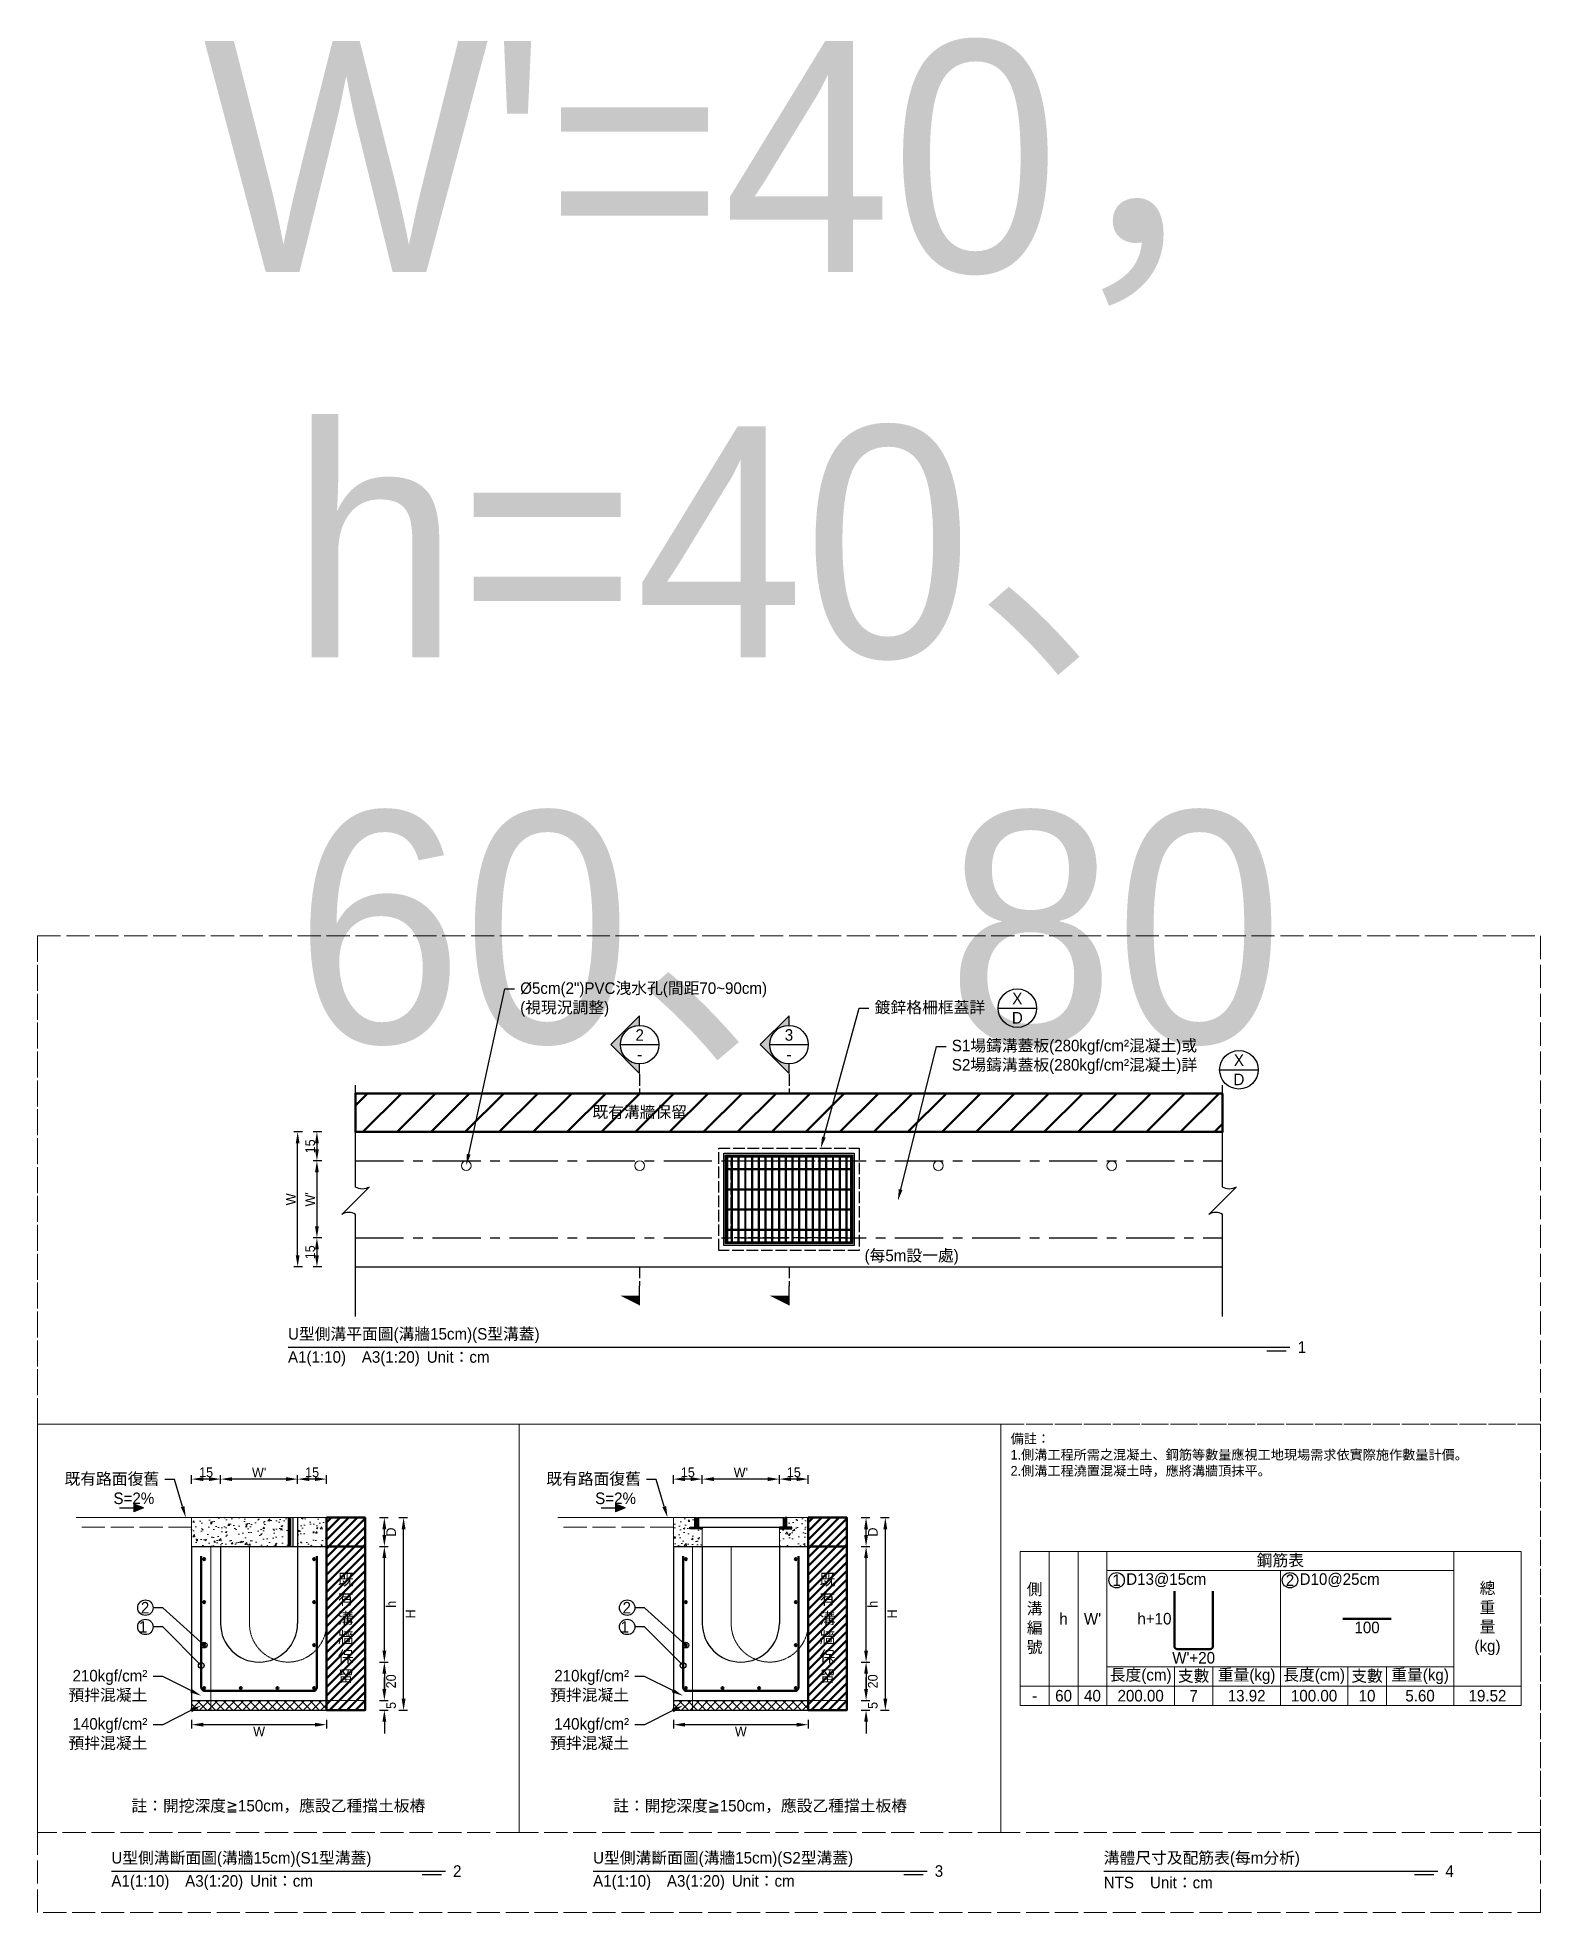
# Model space of a CAD drawing. Extents: x -8520 to 1950, y -2159 to 466.
# Drawn here: x -7590 to -6810, y -507 to 466 of the extents above; entities that cross this region are included whole.
import ezdxf
from ezdxf import colors
from ezdxf.entities.mleader import LeaderData, LeaderLine
from ezdxf.math import Vec2, Vec3

# ---------------------------------------------------------------- set-up
doc = ezdxf.new("R2010")
doc.units = 0
doc.header["$MEASUREMENT"] = 0
for name, pattern in [('ACAD_ISO02W100', [15, 12, -3]), ('CENTERX2', [4, 2.5, -0.5, 0.5, -0.5]), ('HIDDEN', [0.375, 0.25, -0.125])]:
    doc.linetypes.add(name, pattern=pattern)
for name, color, linetype, lineweight in [('一、1.基本-圖框', 7, 'Continuous', 20), ('一、3.基本-變更', 1, 'Continuous', 50), ('二、1.繪圖-既有設施', 8, 'Continuous', 20), ('二、2.繪圖-施作項目', 181, 'Continuous', 30), ('二、3.繪圖-排水流向', 170, 'Continuous', 30), ('二、4.繪圖-設計鋪面', 40, 'Continuous', 20), ('二、5.繪圖-鋼筋', 60, 'Continuous', 50), ('二、6.繪圖-其他施作項目', 35, 'Continuous', 30)]:
    doc.layers.add(name, color=color, linetype=linetype, lineweight=lineweight)
doc.layers.add('一、4.基本-隱藏', color=9, linetype='ACAD_ISO02W100', lineweight=20, plot=False)
doc.layers.add('三、1.文字-說明文字', color=2, linetype='Continuous')
doc.layers.add('三、3.文字-註解文字', color=2, linetype='Continuous')
doc.styles.add('次圖名(詳圖)', font='MS PGothic.ttf', dxfattribs={"height": 6})
doc.styles.add('註解文字(詳圖)', font='MS PGothic.ttf', dxfattribs={"height": 5})
doc.dimstyles.new('註解文字(詳圖)', dxfattribs={"dimtxt": 6, "dimasz": 6, "dimexe": 2, "dimexo": 5, "dimgap": 1, "dimtad": 2, "dimzin": 0, "dimdsep": 46, "dimtxsty": '註解文字(詳圖)', "dimcen": 0.1, "dimclrd": 256, "dimclre": 256, "dimclrt": 256, "dimadec": 0, "dimazin": 0, "dimtfac": 1, "dimtofl": 0, "dimtmove": 0, "dimatfit": 3, "dimfxlon": 1, "dimtolj": 1, "dimtzin": 0, "dimlwd": -1, "dimlwe": -1, "dimarcsym": 1})
pattern_1 = [(45, (-8405.3608, 66.9043), (-2.65165, 2.65165), []), (45, (-8404.477, 66.9043), (-2.65165, 2.65165), []), (45, (-8403.593, 66.9043), (-2.65165, 2.65165), []), (45, (-8402.709, 66.9043), (-2.65165, 2.65165), [])]
pattern_2 = [(50, (-5904.236, -713.171), (9.109233, -0.796954), [0.9525, -10.4775]), (355, (-5904.236, -713.171), (-1.76217, 9.55284), [0.762, -8.38203]), (100.45144, (-5903.477, -713.2375), (7.34706, 8.75589), [0.8095, -8.90451]), (46.1842, (-5904.236, -710.631), (13.55395, -2.10212), [1.42875, -15.71625]), (96.6356, (-5903.107, -710.806), (11.87021, 12.37131), [1.21425, -13.35678]), (351.1842, (-5904.236, -710.631), (11.8702, 12.3713), [1.143, -12.57299]), (21, (-5902.966, -711.266), (7.58072, -5.11326), [0.9525, -10.4775]), (326, (-5902.966, -711.266), (3.0901, 9.2094), [0.762, -8.382]), (71.45144, (-5902.334, -711.692), (10.67082, 4.09614), [0.8095, -8.904497]), (37.5, (-5904.236, -713.171), (0.15443, 4.227752), [0, -8.2804, 0, -8.509, 0, -8.41375]), (7.5, (-5904.236, -713.171), (3.340983, 5.009029), [0, -4.8514, 0, -8.0899, 0, -3.20675]), (327.5, (-5907.0682, -713.171), (6.77953, -0.286437), [0, -3.175, 0, -9.906, 0, -13.1445]), (317.5, (-5908.338, -713.171), (7.40646, 1.271325), [0, -4.1275, 0, -6.5786, 0, -9.3345])]

msp = doc.modelspace()

# ---------------------------------------------------------------- texts
at = {"layer": '一、1.基本-圖框', "char_height": 6, "attachment_point": 5, "style": '註解文字(詳圖)'}
for s, width, insert in [('{\\fMS PGothic|b0|i0|c128|p34;鋼筋表}', 94.24964, (-6945, -324.5)), ('側溝編號', 12.98354, (-7072.5, -354.5)), ('{\\fMS PGothic|b0|i0|c128|p34;總重量(kg)}', 6, (-6837.5, -354.5)), ('{\\fMS PGothic|b0|i0|c128|p34;h}', 12.98354, (-7057.5, -354.5)), ("{\\fMS PGothic|b0|i0|c128|p34;W}'", 22.32258, (-7042.5, -354.5)), ('{\\fMS PGothic|b0|i0|c128|p34;長度(cm)}', 35.02324, (-7017.5, -384.5)), ('{\\fMS PGothic|b0|i0|c128|p34;支數}', 19.27354, (-6990, -384.5)), ('{\\fMS PGothic|b0|i0|c128|p34;重量(kg)}', 30.27214, (-6962.5, -384.5)), ('{\\fMS PGothic|b0|i0|c128|p34;長度(cm)}', 35.02324, (-6927.5, -384.5)), ('{\\fMS PGothic|b0|i0|c128|p34;支數}', 19.27354, (-6900, -384.5)), ('{\\fMS PGothic|b0|i0|c128|p34;重量(kg)}', 30.27214, (-6872.5, -384.5))]:
    msp.add_mtext_dynamic_manual_height_columns(s, width=width, gutter_width=30, heights=[0], dxfattribs=dict(at, insert=insert))
at = {"layer": '一、4.基本-隱藏', "insert": (-7200, 200), "char_height": 120, "attachment_point": 5, "style": '次圖名(詳圖)'}
msp.add_mtext_dynamic_manual_height_columns("{\\fMS PGothic|b0|i0|c128|p34;W}'{\\fMS PGothic|b0|i0|c128|p34;=}4{\\fMS PGothic|b0|i0|c128|p34;0，h=40、60、80}", width=698.49542, gutter_width=30, heights=[0], dxfattribs=at)
at = {"layer": '三、1.文字-說明文字', "style": '註解文字(詳圖)'}
for s, width, insert, char_height, attachment_point in [('{\\fMS PGothic|b0|i0|c128|p34;X}', 4.41909, (-7081.5, -32.5), 6, 5), ('{\\fMS PGothic|b0|i0|c128|p34;D}', 12.5857, (-7081.5, -42.5), 6, 5), ('{\\fMS PGothic|b0|i0|c128|p34;X}', 4.41909, (-6966.5, -64.5), 6, 5), ('{\\fMS PGothic|b0|i0|c128|p34;D}', 12.5857, (-6966.5, -74.5), 6, 5), ('{\\fMS PGothic|b0|i0|c128|p34;備註：\\P1.側溝工程所需之混凝土、鋼筋等數量應視工地現場需求依實際施作數量計價。\\P2.側溝工程澆置混凝土時，應將溝牆頂抹平。}', 249.57878, (-7085, -258.5), 5, 1)]:
    msp.add_mtext_dynamic_manual_height_columns(s, width=width, gutter_width=30, heights=[0], dxfattribs=dict(at, insert=insert, char_height=char_height, attachment_point=attachment_point))
at = {"layer": '三、3.文字-註解文字', "char_height": 6}
for s, width, gutter_width, insert, attachment_point, style in [('2', 6.60394, 25, (-7277.5, -51.443), 5, '註解文字(詳圖)'), ('3', 6.60394, 25, (-7200, -51.443), 5, '註解文字(詳圖)'), ('-', 6.60394, 25, (-7277.5, -61.443), 5, '註解文字(詳圖)'), ('-', 6.60394, 25, (-7200, -61.443), 5, '註解文字(詳圖)'), ('{\\fMS PGothic|b0|i0|c128|p34;既有溝牆}保留', 70.34372, 30, (-7277.5, -91.75), 5, '次圖名(詳圖)'), ('(每5m設一處)', 52.41253, 30, (-7136.354, -166.81), 5, '註解文字(詳圖)'), ('{\\fMS PGothic|b0|i0|c128|p34;U型側溝平面圖(溝牆15cm)}(S型溝蓋)', 138.66243, 15, (-7460, -207.5), 4, '次圖名(詳圖)'), ('1', 3, 15, (-6936, -213.5), 4, '次圖名(詳圖)'), ('A1(1:10)\u3000A3(1:20){\\fMS PGothic|b0|i0|c128|p34;^IUnit：cm}', 136.03259, 15, (-7460, -219.5), 4, '次圖名(詳圖)'), ('{\\fMS PGothic|b0|i0|c128|p34;既有溝牆}保留', 6, 30, (-7430, -359.5), 5, '次圖名(詳圖)'), ('{\\fMS PGothic|b0|i0|c128|p34;既有溝牆}保留', 6, 30, (-7180, -359.5), 5, '次圖名(詳圖)'), ('D13@15cm', 6.06582, 30, (-7025, -334.5), 4, '註解文字(詳圖)'), ('{\\fMS PGothic|b0|i0|c128|p34;D1}0{\\fMS PGothic|b0|i0|c128|p34;@}25{\\fMS PGothic|b0|i0|c128|p34;cm}', 6.06582, 30, (-6935, -334.5), 4, '註解文字(詳圖)'), ('1', 8.38231, 30, (-7030, -334.5), 5, '註解文字(詳圖)'), ('2', 8.38231, 30, (-6940, -334.5), 5, '註解文字(詳圖)'), ('-', 9.06048, 30, (-7072.5, -394.5), 5, '註解文字(詳圖)'), ('60', 9.06048, 30, (-7057.5, -394.5), 5, '註解文字(詳圖)'), ('4{\\fMS PGothic|b0|i0|c128|p34;0}', 9.06048, 30, (-7042.5, -394.5), 5, '註解文字(詳圖)'), ('200.00', 9.06048, 30, (-7017.5, -394.5), 5, '註解文字(詳圖)'), ('7', 9.06048, 30, (-6990, -394.5), 5, '註解文字(詳圖)'), ('13.92', 9.06048, 30, (-6962.5, -394.5), 5, '註解文字(詳圖)'), ('{\\fMS PGothic|b0|i0|c128|p34;100}.00', 9.06048, 30, (-6927.5, -394.5), 5, '註解文字(詳圖)'), ('10', 9.06048, 30, (-6900, -394.5), 5, '註解文字(詳圖)'), ('5.60', 9.06048, 30, (-6872.5, -394.5), 5, '註解文字(詳圖)'), ('19.52', 9.06048, 30, (-6837.5, -394.5), 5, '註解文字(詳圖)'), ('{\\fMS PGothic|b0|i0|c128|p34;註：開挖深度≧150cm，應設乙種擋土板樁}', 156.49231, 30, (-7465, -452), 5, '註解文字(詳圖)'), ('{\\fMS PGothic|b0|i0|c128|p34;註：開挖深度≧150cm，應設乙種擋土板樁}', 156.49231, 30, (-7215, -452), 5, '註解文字(詳圖)'), ('{\\fMS PGothic|b0|i0|c128|p34;U型側溝斷面圖(溝牆15cm)}(S1型溝蓋)', 143.40617, 15, (-7551.66, -479.5), 4, '次圖名(詳圖)'), ('{\\fMS PGothic|b0|i0|c128|p34;U型側溝斷面圖}(溝牆15cm){\\fMS PGothic|b0|i0|c128|p34;(S2型溝蓋)}', 142.18757, 15, (-7301.66, -479.5), 4, '次圖名(詳圖)'), ('{\\fMS PGothic|b0|i0|c128|p34;溝體尺寸}及{\\fMS PGothic|b0|i0|c128|p34;配筋表(每m分析)}', 144.80097, 15, (-7036.66, -479.5), 4, '次圖名(詳圖)'), ('2', 3, 15, (-7374.34, -485.5), 4, '次圖名(詳圖)'), ('3', 3, 15, (-7124.34, -485.5), 4, '次圖名(詳圖)'), ('4', 3, 15, (-6859.34, -485.5), 4, '次圖名(詳圖)'), ('A1(1:10)\u3000A3(1:20){\\fMS PGothic|b0|i0|c128|p34;^IUnit：cm}', 136.03259, 15, (-7551.66, -491.5), 4, '次圖名(詳圖)'), ('A1(1:10)\u3000A3(1:20){\\fMS PGothic|b0|i0|c128|p34;^IUnit：cm}', 136.03259, 15, (-7301.66, -491.5), 4, '次圖名(詳圖)'), ('NTS{\\fMS PGothic|b0|i0|c128|p34;^IUnit：cm}', 136.03259, 15, (-7036.66, -491.5), 4, '次圖名(詳圖)')]:
    msp.add_mtext_dynamic_manual_height_columns(s, width=width, gutter_width=gutter_width, heights=[0], dxfattribs=dict(at, insert=insert, attachment_point=attachment_point, style=style))
at = {"layer": '二、3.繪圖-排水流向', "char_height": 6, "attachment_point": 5, "style": '註解文字(詳圖)'}
for insert in [(-7540, -292), (-7290, -292)]:
    msp.add_mtext_dynamic_manual_height_columns('{\\fMS PGothic|b0|i0|c128|p34;S=2%}', width=10.17412, gutter_width=30, heights=[0], dxfattribs=dict(at, insert=insert))
at = {"layer": '二、5.繪圖-鋼筋', "char_height": 6, "style": '註解文字(詳圖)'}
for s, width, insert, attachment_point in [('h+10', 8.87231, (-7001.5, -354.5), 6), ('100', 3.56631, (-6900, -356), 2), ("{\\fMS PGothic|b0|i0|c128|p34;W}'+2{\\fMS PGothic|b0|i0|c128|p34;0}", 3.56631, (-6990, -371.75), 2)]:
    msp.add_mtext_dynamic_manual_height_columns(s, width=width, gutter_width=30, heights=[0], dxfattribs=dict(at, insert=insert, attachment_point=attachment_point))

# ---------------------------------------------------------------- blocks, each defined once
blk = doc.blocks.new('*D311')
at = {"layer": 'Defpoints', "color": 0, "transparency": 16777216}
for p in [(-7425, -101.75), (-7445, -116.75), (-7425, -116.75)]:
    blk.add_point(p, dxfattribs=at)
at = {"layer": '三、3.文字-註解文字', "transparency": 16777216}
for p, q in [((-7442.5, -101.75), (-7447, -101.75)), ((-7442.5, -116.75), (-7447, -116.75)), ((-7445, -107.75), (-7445, -110.75))]:
    blk.add_line(p, q, dxfattribs=at)
for points in [[(-7446, -107.75), (-7444, -107.75), (-7445, -101.75)], [(-7446, -110.75), (-7444, -110.75), (-7445, -116.75)]]:
    blk.add_solid(points, dxfattribs=at)
at = {"layer": '三、3.文字-註解文字', "transparency": 16777216, "insert": (-7448.5, -109.25), "char_height": 5, "attachment_point": 5, "rotation": 90, "style": '註解文字(詳圖)'}
blk.add_mtext('\\A1;15', dxfattribs=at)
blk = doc.blocks.new('*D312')
at = {"layer": 'Defpoints', "color": 0, "transparency": 16777216}
for p in [(-7425, -116.75), (-7445, -156.75), (-7425, -156.75)]:
    blk.add_point(p, dxfattribs=at)
at = {"layer": '三、3.文字-註解文字', "transparency": 16777216}
for p, q in [((-7442.5, -116.75), (-7447, -116.75)), ((-7445, -122.75), (-7445, -150.75)), ((-7442.5, -156.75), (-7447, -156.75))]:
    blk.add_line(p, q, dxfattribs=at)
for points in [[(-7446, -122.75), (-7444, -122.75), (-7445, -116.75)], [(-7446, -150.75), (-7444, -150.75), (-7445, -156.75)]]:
    blk.add_solid(points, dxfattribs=at)
at = {"layer": '三、3.文字-註解文字', "transparency": 16777216, "insert": (-7448.5, -136.75), "char_height": 5, "attachment_point": 5, "rotation": 90, "style": '註解文字(詳圖)'}
blk.add_mtext("\\A1;W'", dxfattribs=at)
blk = doc.blocks.new('*D313')
at = {"layer": 'Defpoints', "color": 0, "transparency": 16777216}
for p in [(-7425, -156.75), (-7445, -171.75), (-7425, -171.75)]:
    blk.add_point(p, dxfattribs=at)
at = {"layer": '三、3.文字-註解文字', "transparency": 16777216}
for p, q in [((-7442.5, -156.75), (-7447, -156.75)), ((-7445, -162.75), (-7445, -165.75)), ((-7442.5, -171.75), (-7447, -171.75))]:
    blk.add_line(p, q, dxfattribs=at)
for points in [[(-7446, -162.75), (-7444, -162.75), (-7445, -156.75)], [(-7446, -165.75), (-7444, -165.75), (-7445, -171.75)]]:
    blk.add_solid(points, dxfattribs=at)
at = {"layer": '三、3.文字-註解文字', "transparency": 16777216, "insert": (-7448.5, -164.25), "char_height": 5, "attachment_point": 5, "rotation": 90, "style": '註解文字(詳圖)'}
blk.add_mtext('\\A1;15', dxfattribs=at)
blk = doc.blocks.new('排水流向')
at = {"layer": '二、3.繪圖-排水流向'}
h = blk.add_hatch(color=256, dxfattribs=at)
h.dxf.hatch_style = 1
h.paths.add_polyline_path([(0, 1), (0, -1), (2.5, 0)])
for points in [[(-3.75, 0), (0, 0)], [(0, 1), (0, -1)], [(2.5, 0), (0, 1)], [(2.5, 0), (0, -1)]]:
    blk.add_lwpolyline(points, dxfattribs=at)
blk = doc.blocks.new('_Small')
at = {"color": 0, "linetype": 'ByBlock', "lineweight": -2}
blk.add_circle((0, 0), 0.25, dxfattribs=at)
blk = doc.blocks.new('*D323')
at = {"layer": 'Defpoints', "color": 0, "transparency": 16777216}
for p in [(-7245, -282), (-7245, -317), (-7205, -317)]:
    blk.add_point(p, dxfattribs=at)
at = {"layer": '三、3.文字-註解文字', "transparency": 16777216}
for p, q in [((-7245, -284.5), (-7245, -280)), ((-7211, -282), (-7239, -282)), ((-7205, -284.5), (-7205, -280))]:
    blk.add_line(p, q, dxfattribs=at)
for points in [[(-7239, -281), (-7239, -283), (-7245, -282)], [(-7211, -281), (-7211, -283), (-7205, -282)]]:
    blk.add_solid(points, dxfattribs=at)
at = {"layer": '三、3.文字-註解文字', "transparency": 16777216, "insert": (-7225, -278.5), "char_height": 5, "attachment_point": 5, "style": '註解文字(詳圖)'}
blk.add_mtext("\\A1;W'", dxfattribs=at)
blk = doc.blocks.new('*D324')
at = {"layer": 'Defpoints', "color": 0, "transparency": 16777216}
for p in [(-7260, -282), (-7260, -317), (-7245, -317)]:
    blk.add_point(p, dxfattribs=at)
at = {"layer": '三、3.文字-註解文字', "transparency": 16777216}
for p, q in [((-7260, -284.5), (-7260, -280)), ((-7251, -282), (-7254, -282)), ((-7245, -284.5), (-7245, -280))]:
    blk.add_line(p, q, dxfattribs=at)
for points in [[(-7254, -281), (-7254, -283), (-7260, -282)], [(-7251, -281), (-7251, -283), (-7245, -282)]]:
    blk.add_solid(points, dxfattribs=at)
at = {"layer": '三、3.文字-註解文字', "transparency": 16777216, "insert": (-7252.5, -278.5), "char_height": 5, "attachment_point": 5, "style": '註解文字(詳圖)'}
blk.add_mtext('\\A1;15', dxfattribs=at)
blk = doc.blocks.new('*D325')
at = {"layer": 'Defpoints', "color": 0, "transparency": 16777216}
for p in [(-7205, -282), (-7205, -317), (-7190, -317)]:
    blk.add_point(p, dxfattribs=at)
at = {"layer": '三、3.文字-註解文字', "transparency": 16777216}
for p, q in [((-7205, -284.5), (-7205, -280)), ((-7196, -282), (-7199, -282)), ((-7190, -284.5), (-7190, -280))]:
    blk.add_line(p, q, dxfattribs=at)
for points in [[(-7199, -281), (-7199, -283), (-7205, -282)], [(-7196, -281), (-7196, -283), (-7190, -282)]]:
    blk.add_solid(points, dxfattribs=at)
at = {"layer": '三、3.文字-註解文字', "transparency": 16777216, "insert": (-7197.5, -278.5), "char_height": 5, "attachment_point": 5, "style": '註解文字(詳圖)'}
blk.add_mtext('\\A1;15', dxfattribs=at)
blk = doc.blocks.new('*D326')
at = {"layer": 'Defpoints', "color": 0, "transparency": 16777216}
for p in [(-7495, -282), (-7495, -317), (-7455, -317)]:
    blk.add_point(p, dxfattribs=at)
at = {"layer": '三、3.文字-註解文字', "transparency": 16777216}
for p, q in [((-7495, -284.5), (-7495, -280)), ((-7461, -282), (-7489, -282)), ((-7455, -284.5), (-7455, -280))]:
    blk.add_line(p, q, dxfattribs=at)
for points in [[(-7489, -281), (-7489, -283), (-7495, -282)], [(-7461, -281), (-7461, -283), (-7455, -282)]]:
    blk.add_solid(points, dxfattribs=at)
at = {"layer": '三、3.文字-註解文字', "transparency": 16777216, "insert": (-7475, -278.5), "char_height": 5, "attachment_point": 5, "style": '註解文字(詳圖)'}
blk.add_mtext("\\A1;W'", dxfattribs=at)
blk = doc.blocks.new('*D327')
at = {"layer": 'Defpoints', "color": 0, "transparency": 16777216}
for p in [(-7510, -282), (-7510, -317), (-7495, -317)]:
    blk.add_point(p, dxfattribs=at)
at = {"layer": '三、3.文字-註解文字', "transparency": 16777216}
for p, q in [((-7510, -284.5), (-7510, -280)), ((-7501, -282), (-7504, -282)), ((-7495, -284.5), (-7495, -280))]:
    blk.add_line(p, q, dxfattribs=at)
for points in [[(-7504, -281), (-7504, -283), (-7510, -282)], [(-7501, -281), (-7501, -283), (-7495, -282)]]:
    blk.add_solid(points, dxfattribs=at)
at = {"layer": '三、3.文字-註解文字', "transparency": 16777216, "insert": (-7502.5, -278.5), "char_height": 5, "attachment_point": 5, "style": '註解文字(詳圖)'}
blk.add_mtext('\\A1;15', dxfattribs=at)
blk = doc.blocks.new('*D328')
at = {"layer": 'Defpoints', "color": 0, "transparency": 16777216}
for p in [(-7455, -282), (-7455, -317), (-7440, -317)]:
    blk.add_point(p, dxfattribs=at)
at = {"layer": '三、3.文字-註解文字', "transparency": 16777216}
for p, q in [((-7455, -284.5), (-7455, -280)), ((-7446, -282), (-7449, -282)), ((-7440, -284.5), (-7440, -280))]:
    blk.add_line(p, q, dxfattribs=at)
for points in [[(-7449, -281), (-7449, -283), (-7455, -282)], [(-7446, -281), (-7446, -283), (-7440, -282)]]:
    blk.add_solid(points, dxfattribs=at)
at = {"layer": '三、3.文字-註解文字', "transparency": 16777216, "insert": (-7447.5, -278.5), "char_height": 5, "attachment_point": 5, "style": '註解文字(詳圖)'}
blk.add_mtext('\\A1;15', dxfattribs=at)
blk = doc.blocks.new('*D337')
at = {"layer": 'Defpoints', "color": 0, "transparency": 16777216}
for p in [(-7260, -402), (-7190, -402), (-7260, -409.5)]:
    blk.add_point(p, dxfattribs=at)
at = {"layer": '三、3.文字-註解文字', "transparency": 16777216}
for p, q in [((-7260, -407), (-7260, -411.5)), ((-7190, -407), (-7190, -411.5)), ((-7196, -409.5), (-7254, -409.5))]:
    blk.add_line(p, q, dxfattribs=at)
for points in [[(-7254, -408.5), (-7254, -410.5), (-7260, -409.5)], [(-7196, -408.5), (-7196, -410.5), (-7190, -409.5)]]:
    blk.add_solid(points, dxfattribs=at)
at = {"layer": '三、3.文字-註解文字', "transparency": 16777216, "insert": (-7225, -413), "char_height": 5, "attachment_point": 5, "style": '註解文字(詳圖)'}
blk.add_mtext('\\A1;W', dxfattribs=at)
blk = doc.blocks.new('*D338')
at = {"layer": 'Defpoints', "color": 0, "transparency": 16777216}
for p in [(-7510, -402), (-7440, -402), (-7510, -409.5)]:
    blk.add_point(p, dxfattribs=at)
at = {"layer": '三、3.文字-註解文字', "transparency": 16777216}
for p, q in [((-7510, -407), (-7510, -411.5)), ((-7440, -407), (-7440, -411.5)), ((-7446, -409.5), (-7504, -409.5))]:
    blk.add_line(p, q, dxfattribs=at)
for points in [[(-7504, -408.5), (-7504, -410.5), (-7510, -409.5)], [(-7446, -408.5), (-7446, -410.5), (-7440, -409.5)]]:
    blk.add_solid(points, dxfattribs=at)
at = {"layer": '三、3.文字-註解文字', "transparency": 16777216, "insert": (-7475, -413), "char_height": 5, "attachment_point": 5, "style": '註解文字(詳圖)'}
blk.add_mtext('\\A1;W', dxfattribs=at)
blk = doc.blocks.new('*D351')
at = {"layer": 'Defpoints', "color": 0, "transparency": 16777216}
for p in [(-7225, -317), (-7160, -317), (-7225, -377)]:
    blk.add_point(p, dxfattribs=at)
at = {"layer": '三、3.文字-註解文字', "transparency": 16777216}
for p, q in [((-7162.5, -317), (-7158, -317)), ((-7160, -371), (-7160, -323)), ((-7162.5, -377), (-7158, -377))]:
    blk.add_line(p, q, dxfattribs=at)
for points in [[(-7161, -323), (-7159, -323), (-7160, -317)], [(-7161, -371), (-7159, -371), (-7160, -377)]]:
    blk.add_solid(points, dxfattribs=at)
at = {"layer": '三、3.文字-註解文字', "transparency": 16777216, "insert": (-7156.5, -347), "char_height": 5, "attachment_point": 5, "rotation": 90, "style": '註解文字(詳圖)'}
blk.add_mtext('\\A1;h', dxfattribs=at)
blk = doc.blocks.new('*D352')
at = {"layer": 'Defpoints', "color": 0, "transparency": 16777216}
for p in [(-7225, -377), (-7225, -397), (-7160, -397)]:
    blk.add_point(p, dxfattribs=at)
at = {"layer": '三、3.文字-註解文字', "transparency": 16777216}
for p, q in [((-7162.5, -377), (-7158, -377)), ((-7160, -383), (-7160, -391)), ((-7162.5, -397), (-7158, -397))]:
    blk.add_line(p, q, dxfattribs=at)
for points in [[(-7161, -383), (-7159, -383), (-7160, -377)], [(-7161, -391), (-7159, -391), (-7160, -397)]]:
    blk.add_solid(points, dxfattribs=at)
at = {"layer": '三、3.文字-註解文字', "transparency": 16777216, "insert": (-7156.5, -387), "char_height": 5, "attachment_point": 5, "rotation": 90, "style": '註解文字(詳圖)'}
blk.add_mtext('\\A1;20', dxfattribs=at)
blk = doc.blocks.new('*D353')
at = {"layer": 'Defpoints', "color": 0, "transparency": 16777216}
for p in [(-7225, -397), (-7225, -402), (-7160, -402)]:
    blk.add_point(p, dxfattribs=at)
at = {"layer": '三、3.文字-註解文字', "transparency": 16777216}
for p, q in [((-7160, -391), (-7160, -385)), ((-7162.5, -397), (-7158, -397)), ((-7162.5, -402), (-7158, -402)), ((-7160, -408), (-7160, -414))]:
    blk.add_line(p, q, dxfattribs=at)
for points in [[(-7161, -391), (-7159, -391), (-7160, -397)], [(-7161, -408), (-7159, -408), (-7160, -402)]]:
    blk.add_solid(points, dxfattribs=at)
at = {"layer": '三、3.文字-註解文字', "transparency": 16777216, "insert": (-7156.5, -399.5), "char_height": 5, "attachment_point": 5, "rotation": 90, "style": '註解文字(詳圖)'}
blk.add_mtext('\\A1;5', dxfattribs=at)
blk = doc.blocks.new('*D354')
at = {"layer": 'Defpoints', "color": 0, "transparency": 16777216}
for p in [(-7170, -302), (-7160, -302), (-7170, -317)]:
    blk.add_point(p, dxfattribs=at)
at = {"layer": '三、3.文字-註解文字', "transparency": 16777216}
for p, q in [((-7162.5, -302), (-7158, -302)), ((-7160, -311), (-7160, -308)), ((-7162.5, -317), (-7158, -317))]:
    blk.add_line(p, q, dxfattribs=at)
for points in [[(-7161, -308), (-7159, -308), (-7160, -302)], [(-7161, -311), (-7159, -311), (-7160, -317)]]:
    blk.add_solid(points, dxfattribs=at)
at = {"layer": '三、3.文字-註解文字', "transparency": 16777216, "insert": (-7156.5, -309.5), "char_height": 5, "attachment_point": 5, "rotation": 90, "style": '註解文字(詳圖)'}
blk.add_mtext('\\A1;D', dxfattribs=at)
blk = doc.blocks.new('*D355')
at = {"layer": 'Defpoints', "color": 0, "transparency": 16777216}
for p in [(-7170, -302), (-7150, -302), (-7170, -402)]:
    blk.add_point(p, dxfattribs=at)
at = {"layer": '三、3.文字-註解文字', "transparency": 16777216}
for p, q in [((-7152.5, -302), (-7148, -302)), ((-7150, -396), (-7150, -308)), ((-7152.5, -402), (-7148, -402))]:
    blk.add_line(p, q, dxfattribs=at)
for points in [[(-7151, -308), (-7149, -308), (-7150, -302)], [(-7151, -396), (-7149, -396), (-7150, -402)]]:
    blk.add_solid(points, dxfattribs=at)
at = {"layer": '三、3.文字-註解文字', "transparency": 16777216, "insert": (-7146.5, -352), "char_height": 5, "attachment_point": 5, "rotation": 90, "style": '註解文字(詳圖)'}
blk.add_mtext('\\A1;H', dxfattribs=at)
blk = doc.blocks.new('*D356')
at = {"layer": 'Defpoints', "color": 0, "transparency": 16777216}
for p in [(-7475, -317), (-7410, -317), (-7475, -377)]:
    blk.add_point(p, dxfattribs=at)
at = {"layer": '三、3.文字-註解文字', "transparency": 16777216}
for p, q in [((-7412.5, -317), (-7408, -317)), ((-7410, -371), (-7410, -323)), ((-7412.5, -377), (-7408, -377))]:
    blk.add_line(p, q, dxfattribs=at)
for points in [[(-7411, -323), (-7409, -323), (-7410, -317)], [(-7411, -371), (-7409, -371), (-7410, -377)]]:
    blk.add_solid(points, dxfattribs=at)
at = {"layer": '三、3.文字-註解文字', "transparency": 16777216, "insert": (-7406.5, -347), "char_height": 5, "attachment_point": 5, "rotation": 90, "style": '註解文字(詳圖)'}
blk.add_mtext('\\A1;h', dxfattribs=at)
blk = doc.blocks.new('*D357')
at = {"layer": 'Defpoints', "color": 0, "transparency": 16777216}
for p in [(-7475, -377), (-7475, -397), (-7410, -397)]:
    blk.add_point(p, dxfattribs=at)
at = {"layer": '三、3.文字-註解文字', "transparency": 16777216}
for p, q in [((-7412.5, -377), (-7408, -377)), ((-7410, -383), (-7410, -391)), ((-7412.5, -397), (-7408, -397))]:
    blk.add_line(p, q, dxfattribs=at)
for points in [[(-7411, -383), (-7409, -383), (-7410, -377)], [(-7411, -391), (-7409, -391), (-7410, -397)]]:
    blk.add_solid(points, dxfattribs=at)
at = {"layer": '三、3.文字-註解文字', "transparency": 16777216, "insert": (-7406.5, -387), "char_height": 5, "attachment_point": 5, "rotation": 90, "style": '註解文字(詳圖)'}
blk.add_mtext('\\A1;20', dxfattribs=at)
blk = doc.blocks.new('*D358')
at = {"layer": 'Defpoints', "color": 0, "transparency": 16777216}
for p in [(-7475, -397), (-7475, -402), (-7410, -402)]:
    blk.add_point(p, dxfattribs=at)
at = {"layer": '三、3.文字-註解文字', "transparency": 16777216}
for p, q in [((-7410, -391), (-7410, -385)), ((-7412.5, -397), (-7408, -397)), ((-7412.5, -402), (-7408, -402)), ((-7410, -408), (-7410, -414))]:
    blk.add_line(p, q, dxfattribs=at)
for points in [[(-7411, -391), (-7409, -391), (-7410, -397)], [(-7411, -408), (-7409, -408), (-7410, -402)]]:
    blk.add_solid(points, dxfattribs=at)
at = {"layer": '三、3.文字-註解文字', "transparency": 16777216, "insert": (-7406.5, -399.5), "char_height": 5, "attachment_point": 5, "rotation": 90, "style": '註解文字(詳圖)'}
blk.add_mtext('\\A1;5', dxfattribs=at)
blk = doc.blocks.new('*D359')
at = {"layer": 'Defpoints', "color": 0, "transparency": 16777216}
for p in [(-7420, -302), (-7410, -302), (-7420, -317)]:
    blk.add_point(p, dxfattribs=at)
at = {"layer": '三、3.文字-註解文字', "transparency": 16777216}
for p, q in [((-7412.5, -302), (-7408, -302)), ((-7410, -311), (-7410, -308)), ((-7412.5, -317), (-7408, -317))]:
    blk.add_line(p, q, dxfattribs=at)
for points in [[(-7411, -308), (-7409, -308), (-7410, -302)], [(-7411, -311), (-7409, -311), (-7410, -317)]]:
    blk.add_solid(points, dxfattribs=at)
at = {"layer": '三、3.文字-註解文字', "transparency": 16777216, "insert": (-7406.5, -309.5), "char_height": 5, "attachment_point": 5, "rotation": 90, "style": '註解文字(詳圖)'}
blk.add_mtext('\\A1;D', dxfattribs=at)
blk = doc.blocks.new('*D360')
at = {"layer": 'Defpoints', "color": 0, "transparency": 16777216}
for p in [(-7420, -302), (-7400, -302), (-7420, -402)]:
    blk.add_point(p, dxfattribs=at)
at = {"layer": '三、3.文字-註解文字', "transparency": 16777216}
for p, q in [((-7402.5, -302), (-7398, -302)), ((-7400, -396), (-7400, -308)), ((-7402.5, -402), (-7398, -402))]:
    blk.add_line(p, q, dxfattribs=at)
for points in [[(-7401, -308), (-7399, -308), (-7400, -302)], [(-7401, -396), (-7399, -396), (-7400, -402)]]:
    blk.add_solid(points, dxfattribs=at)
at = {"layer": '三、3.文字-註解文字', "transparency": 16777216, "insert": (-7396.5, -352), "char_height": 5, "attachment_point": 5, "rotation": 90, "style": '註解文字(詳圖)'}
blk.add_mtext('\\A1;H', dxfattribs=at)
blk = doc.blocks.new('*D375')
at = {"layer": 'Defpoints', "color": 0, "transparency": 16777216}
for p in [(-7454.99, -101.75), (-7425, -101.75), (-7425, -171.75)]:
    blk.add_point(p, dxfattribs=at)
at = {"layer": '三、3.文字-註解文字', "transparency": 16777216}
for p, q in [((-7452.49, -101.75), (-7456.99, -101.75)), ((-7454.99, -165.75), (-7454.99, -107.75)), ((-7452.49, -171.75), (-7456.99, -171.75))]:
    blk.add_line(p, q, dxfattribs=at)
for points in [[(-7455.99, -107.75), (-7453.99, -107.75), (-7454.99, -101.75)], [(-7455.99, -165.75), (-7453.99, -165.75), (-7454.99, -171.75)]]:
    blk.add_solid(points, dxfattribs=at)
at = {"layer": '三、3.文字-註解文字', "transparency": 16777216, "insert": (-7458.49, -136.75), "char_height": 5, "attachment_point": 5, "rotation": 90, "style": '註解文字(詳圖)'}
blk.add_mtext('\\A1;W', dxfattribs=at)

# ---------------------------------------------------------------- dimensions: what is measured, and where the dimension line sits
at = {"layer": '三、3.文字-註解文字'}
for base, p1, p2, text, picture, middle in [((-7454.993, -101.75), (-7425, -171.75), (-7425, -101.75), 'W', '*D375', (-7458.493, -136.75)), ((-7445, -116.75), (-7425, -101.75), (-7425, -116.75), '15', '*D311', (-7448.5, -109.25)), ((-7445, -156.75), (-7425, -116.75), (-7425, -156.75), "W'", '*D312', (-7448.5, -136.75)), ((-7445, -171.75), (-7425, -156.75), (-7425, -171.75), '15', '*D313', (-7448.5, -164.25)), ((-7410, -302), (-7420, -317), (-7420, -302), 'D', '*D359', (-7406.5, -309.5)), ((-7400, -302), (-7420, -402), (-7420, -302), 'H', '*D360', (-7396.5, -352)), ((-7160, -302), (-7170, -317), (-7170, -302), 'D', '*D354', (-7156.5, -309.5)), ((-7150, -302), (-7170, -402), (-7170, -302), 'H', '*D355', (-7146.5, -352)), ((-7410, -317), (-7475, -377), (-7475, -317), 'h', '*D356', (-7406.5, -347)), ((-7160, -317), (-7225, -377), (-7225, -317), 'h', '*D351', (-7156.5, -347)), ((-7410, -397), (-7475, -377), (-7475, -397), '20', '*D357', (-7406.5, -387)), ((-7160, -397), (-7225, -377), (-7225, -397), '20', '*D352', (-7156.5, -387)), ((-7410, -402), (-7475, -397), (-7475, -402), '5', '*D358', (-7406.5, -399.5)), ((-7160, -402), (-7225, -397), (-7225, -402), '5', '*D353', (-7156.5, -399.5))]:
    dim = msp.add_linear_dim(base=base, p1=p1, p2=p2, angle=90, text=text, dimstyle='註解文字(詳圖)', dxfattribs=at)
    dim.commit()
    dim.dimension.update_dxf_attribs({"geometry": picture, "text_midpoint": middle})
for base, p1, p2, text, picture, middle in [((-7510, -282), (-7495, -317), (-7510, -317), '15', '*D327', (-7502.5, -278.5)), ((-7495, -282), (-7455, -317), (-7495, -317), "W'", '*D326', (-7475, -278.5)), ((-7455, -282), (-7440, -317), (-7455, -317), '15', '*D328', (-7447.5, -278.5)), ((-7260, -282), (-7245, -317), (-7260, -317), '15', '*D324', (-7252.5, -278.5)), ((-7245, -282), (-7205, -317), (-7245, -317), "W'", '*D323', (-7225, -278.5)), ((-7205, -282), (-7190, -317), (-7205, -317), '15', '*D325', (-7197.5, -278.5)), ((-7510, -409.5), (-7440, -402), (-7510, -402), 'W', '*D338', (-7475, -413)), ((-7260, -409.5), (-7190, -402), (-7260, -402), 'W', '*D337', (-7225, -413))]:
    dim = msp.add_linear_dim(base=base, p1=p1, p2=p2, text=text, dimstyle='註解文字(詳圖)', dxfattribs=at)
    dim.commit()
    dim.dimension.update_dxf_attribs({"geometry": picture, "text_midpoint": middle})

# ---------------------------------------------------------------- hatches: boundary and pattern name
at = {"layer": '一、3.基本-變更'}
h = msp.add_hatch(dxfattribs=at)
h.set_pattern_fill('ANSI31', color=256, scale=100)
h.set_pattern_definition([(45, (-8996.861, 2017.127), (-8.838835, 8.838835), [])])
h.paths.add_polyline_path([(-6975, -101.75), (-6975, -81.75), (-7425, -81.75), (-7425, -101.75)])
h = msp.add_hatch(dxfattribs=at)
h.set_pattern_fill('ANSI31', color=256)
h.set_pattern_definition([(45, (-6154.236, -751.9498), (-2.245064, 2.245064), [])])
h.paths.add_polyline_path([(-7440, -317), (-7420, -317), (-7420, -302), (-7440, -302)])
h = msp.add_hatch(dxfattribs=at)
h.set_pattern_fill('ANSI31', color=256)
h.set_pattern_definition([(45, (-5904.236, -751.9498), (-2.245064, 2.245064), [])])
h.paths.add_polyline_path([(-7190, -317), (-7170, -317), (-7170, -302), (-7190, -302)])
h = msp.add_hatch(dxfattribs=at)
h.set_pattern_fill('ANSI31', color=256)
h.set_pattern_definition([(45, (-7571.34, -934.4594), (-2.245064, 2.245064), [])])
h.paths.add_polyline_path([(-7420, -317), (-7440, -317), (-7440, -397), (-7420, -397)])
h.paths.add_polyline_path([(-7420, -397), (-7440, -397), (-7440, -402), (-7420, -402)])
h = msp.add_hatch(dxfattribs=at)
h.set_pattern_fill('ANSI31', color=256)
h.set_pattern_definition([(45, (-7321.34, -934.4594), (-2.245064, 2.245064), [])])
h.paths.add_polyline_path([(-7170, -317), (-7190, -317), (-7190, -397), (-7170, -397)])
h.paths.add_polyline_path([(-7170, -397), (-7190, -397), (-7190, -402), (-7170, -402)])
at = {"layer": '三、3.文字-註解文字'}
h = msp.add_hatch(color=256, dxfattribs=at)
h.dxf.hatch_style = 1
h.paths.add_polyline_path([(-7277.5, -41.443), (-7292.5, -56.443), (-7277.5, -71.443), (-7277.5, -66.443, -0.4142136), (-7287.5, -56.443, -0.4142136), (-7277.5, -46.443)])
h = msp.add_hatch(color=256, dxfattribs=at)
h.dxf.hatch_style = 1
h.paths.add_polyline_path([(-7200, -41.443), (-7215, -56.443), (-7200, -71.443), (-7200, -66.443, -0.4142136), (-7210, -56.443, -0.4142136), (-7200, -46.443)])
h = msp.add_hatch(color=256, dxfattribs=at)
h.dxf.hatch_style = 1
h.paths.add_polyline_path([(-7287.5, -186.75), (-7277.5, -191.75), (-7277.5, -186.75)])
h = msp.add_hatch(color=256, dxfattribs=at)
h.dxf.hatch_style = 1
h.paths.add_polyline_path([(-7210, -186.75), (-7200, -191.75), (-7200, -186.75)])
at = {"layer": '二、1.繪圖-既有設施'}
h = msp.add_hatch(dxfattribs=at)
h.set_pattern_fill('AR-CONC', color=256, scale=0.05)
h.set_pattern_definition([(50, (-6154.236, -751.95), (9.109233, -0.796954), [0.9525, -10.4775]), (355, (-6154.236, -751.95), (-1.76217, 9.55284), [0.762, -8.38203]), (100.45144, (-6153.477, -752.016), (7.34706, 8.75589), [0.8095, -8.90451]), (46.1842, (-6154.236, -749.41), (13.55395, -2.10212), [1.42875, -15.71625]), (96.6356, (-6153.107, -749.585), (11.87021, 12.37131), [1.21425, -13.35678]), (351.1842, (-6154.236, -749.41), (11.8702, 12.3713), [1.143, -12.57299]), (21, (-6152.966, -750.045), (7.58072, -5.11326), [0.9525, -10.4775]), (326, (-6152.966, -750.045), (3.0901, 9.2094), [0.762, -8.382]), (71.45144, (-6152.334, -750.471), (10.67082, 4.09614), [0.8095, -8.904497]), (37.5, (-6154.236, -751.9498), (0.15443, 4.227752), [0, -8.2804, 0, -8.509, 0, -8.41375]), (7.5, (-6154.236, -751.95), (3.340983, 5.009029), [0, -4.8514, 0, -8.0899, 0, -3.20675]), (327.5, (-6157.0682, -751.9498), (6.77953, -0.286437), [0, -3.175, 0, -9.906, 0, -13.1445]), (317.5, (-6158.338, -751.95), (7.40646, 1.271325), [0, -4.1275, 0, -6.5786, 0, -9.3345])])
h.paths.add_polyline_path([(-7510, -302), (-7510, -317), (-7460, -317), (-7460, -302)])
h.paths.add_polyline_path([(-7440, -302), (-7455, -302), (-7455, -317), (-7440, -317)])
h = msp.add_hatch(dxfattribs=at)
h.set_pattern_fill('AR-CONC', color=256, scale=0.05)
h.set_pattern_definition(pattern_2)
h.paths.add_polyline_path([(-7260, -317), (-7245, -317), (-7245, -307.9), (-7251.5, -307.9), (-7251.5, -307), (-7248.9, -307), (-7248.9, -302), (-7260, -302)])
h = msp.add_hatch(dxfattribs=at)
h.set_pattern_fill('AR-CONC', color=256, scale=0.05)
h.set_pattern_definition(pattern_2)
h.paths.add_polyline_path([(-7198.5, -307.9), (-7205, -307.9), (-7205, -317), (-7190, -317), (-7190, -302), (-7201.1, -302), (-7201.1, -307), (-7198.5, -307)])
at = {"layer": '二、2.繪圖-施作項目'}
h = msp.add_hatch(dxfattribs=at)
h.set_pattern_fill('ANSI37', color=256)
h.set_pattern_definition([(45, (-7571.34, -934.4594), (-2.245064, 2.245064), []), (135, (-7571.34, -934.4594), (-2.245064, -2.245064), [])])
h.paths.add_polyline_path([(-7510, -397), (-7510, -402), (-7440, -402), (-7440, -397)])
h = msp.add_hatch(dxfattribs=at)
h.set_pattern_fill('ANSI37', color=256)
h.set_pattern_definition([(45, (-7321.34, -934.4594), (-2.245064, 2.245064), []), (135, (-7321.34, -934.4594), (-2.245064, -2.245064), [])])
h.paths.add_polyline_path([(-7260, -397), (-7260, -402), (-7190, -402), (-7190, -397)])
at = {"layer": '二、5.繪圖-鋼筋'}
h = msp.add_hatch(color=256, dxfattribs=at)
h.dxf.hatch_style = 1
h.paths.add_polyline_path([(-7503, -323.5, 1), (-7504, -323.5, 1)])
h = msp.add_hatch(color=256, dxfattribs=at)
h.dxf.hatch_style = 1
h.paths.add_polyline_path([(-7446, -323.5, 1), (-7447, -323.5, 1)])
h = msp.add_hatch(color=256, dxfattribs=at)
h.dxf.hatch_style = 1
h.paths.add_polyline_path([(-7253, -323.5, 1), (-7254, -323.5, 1)])
h = msp.add_hatch(color=256, dxfattribs=at)
h.dxf.hatch_style = 1
h.paths.add_polyline_path([(-7196, -323.5, 1), (-7197, -323.5, 1)])
h = msp.add_hatch(color=256, dxfattribs=at)
h.dxf.hatch_style = 1
h.paths.add_polyline_path([(-7503, -345.84, 1), (-7504, -345.84, 1)])
h = msp.add_hatch(color=256, dxfattribs=at)
h.dxf.hatch_style = 1
h.paths.add_polyline_path([(-7446, -345.84, 1), (-7447, -345.84, 1)])
h = msp.add_hatch(color=256, dxfattribs=at)
h.dxf.hatch_style = 1
h.paths.add_polyline_path([(-7253, -345.84, 1), (-7254, -345.84, 1)])
h = msp.add_hatch(color=256, dxfattribs=at)
h.dxf.hatch_style = 1
h.paths.add_polyline_path([(-7196, -345.84, 1), (-7197, -345.84, 1)])
h = msp.add_hatch(color=256, dxfattribs=at)
h.dxf.hatch_style = 1
h.paths.add_polyline_path([(-7503, -368.17, 1), (-7504, -368.17, 1)])
h = msp.add_hatch(color=256, dxfattribs=at)
h.dxf.hatch_style = 1
h.paths.add_polyline_path([(-7446, -368.17, 1), (-7447, -368.17, 1)])
h = msp.add_hatch(color=256, dxfattribs=at)
h.dxf.hatch_style = 1
h.paths.add_polyline_path([(-7253, -368.17, 1), (-7254, -368.17, 1)])
h = msp.add_hatch(color=256, dxfattribs=at)
h.dxf.hatch_style = 1
h.paths.add_polyline_path([(-7196, -368.17, 1), (-7197, -368.17, 1)])
h = msp.add_hatch(color=256, dxfattribs=at)
h.dxf.hatch_style = 1
h.paths.add_polyline_path([(-7503, -390.5, 1), (-7504, -390.5, 1)])
h = msp.add_hatch(color=256, dxfattribs=at)
h.dxf.hatch_style = 1
h.paths.add_polyline_path([(-7484, -390.5, 1), (-7485, -390.5, 1)])
h = msp.add_hatch(color=256, dxfattribs=at)
h.dxf.hatch_style = 1
h.paths.add_polyline_path([(-7465, -390.5, 1), (-7466, -390.5, 1)])
h = msp.add_hatch(color=256, dxfattribs=at)
h.dxf.hatch_style = 1
h.paths.add_polyline_path([(-7446, -390.5, 1), (-7447, -390.5, 1)])
h = msp.add_hatch(color=256, dxfattribs=at)
h.dxf.hatch_style = 1
h.paths.add_polyline_path([(-7253, -390.5, 1), (-7254, -390.5, 1)])
h = msp.add_hatch(color=256, dxfattribs=at)
h.dxf.hatch_style = 1
h.paths.add_polyline_path([(-7234, -390.5, 1), (-7235, -390.5, 1)])
h = msp.add_hatch(color=256, dxfattribs=at)
h.dxf.hatch_style = 1
h.paths.add_polyline_path([(-7215, -390.5, 1), (-7216, -390.5, 1)])
h = msp.add_hatch(color=256, dxfattribs=at)
h.dxf.hatch_style = 1
h.paths.add_polyline_path([(-7196, -390.5, 1), (-7197, -390.5, 1)])
at = {"layer": '二、6.繪圖-其他施作項目'}
h = msp.add_hatch(color=256, dxfattribs=at)
h.dxf.hatch_style = 1
h.paths.add_polyline_path([(-7233.9, -160.65), (-7166.1, -160.65), (-7166.1, -112.85), (-7233.9, -112.85)])
h.paths.add_polyline_path([(-7233, -159.75), (-7167, -159.75), (-7167, -113.75), (-7233, -113.75)], flags=16)
h.paths.add_polyline_path([(-7230, -156.75), (-7170, -156.75), (-7170, -116.75), (-7230, -116.75)], flags=0)
h = msp.add_hatch(dxfattribs=at)
h.set_pattern_fill('ANSI34', color=256, scale=5)
h.set_pattern_definition(pattern_1)
h.paths.add_polyline_path([(-7168, -120.75), (-7232, -120.75), (-7232, -121.25), (-7168, -121.25)])
h = msp.add_hatch(dxfattribs=at)
h.set_pattern_fill('ANSI34', color=256, scale=5)
h.set_pattern_definition(pattern_1)
h.paths.add_polyline_path([(-7168, -131.25), (-7232, -131.25), (-7232, -131.75), (-7168, -131.75)])
h = msp.add_hatch(dxfattribs=at)
h.set_pattern_fill('ANSI34', color=256, scale=5)
h.set_pattern_definition(pattern_1)
h.paths.add_polyline_path([(-7168, -141.75), (-7232, -141.75), (-7232, -142.25), (-7168, -142.25)])
h = msp.add_hatch(dxfattribs=at)
h.set_pattern_fill('ANSI34', color=256, scale=5)
h.set_pattern_definition(pattern_1)
h.paths.add_polyline_path([(-7168, -152.25), (-7232, -152.25), (-7232, -152.75), (-7168, -152.75)])
h = msp.add_hatch(dxfattribs=at)
h.set_pattern_fill('ANSI31', color=256, scale=0.1)
h.set_pattern_definition([(45, (-5533.49114, -1606.28593), (-0.224506403, 0.224506403), [])])
h.paths.add_polyline_path([(-7248.9, -307), (-7251.5, -307), (-7251.5, -307.9), (-7245, -307.9), (-7245, -307), (-7248, -307), (-7248, -302), (-7248.9, -302)])
h.paths.add_polyline_path([(-7201.1, -302), (-7202, -302), (-7202, -307), (-7205, -307), (-7205, -307.9), (-7198.5, -307.9), (-7198.5, -307), (-7201.1, -307)])

# ---------------------------------------------------------------- linework, layer by layer
at = {"layer": '一、1.基本-圖框'}
for points in [[(-7080, -389.5), (-7065, -389.5), (-7065, -319.5), (-7080, -319.5)], [(-7065, -389.5), (-7050, -389.5), (-7050, -319.5), (-7065, -319.5)], [(-7050, -389.5), (-7035, -389.5), (-7035, -319.5), (-7050, -319.5)], [(-7035, -329.5), (-6855, -329.5), (-6855, -319.5), (-7035, -319.5)], [(-6820, -389.5), (-6855, -389.5), (-6855, -319.5), (-6820, -319.5)], [(-7035, -329.5), (-6945, -329.5), (-6945, -379.5), (-7035, -379.5)], [(-6945, -329.5), (-6855, -329.5), (-6855, -379.5), (-6945, -379.5)], [(-7035, -379.5), (-7000, -379.5), (-7000, -389.5), (-7035, -389.5)], [(-7000, -379.5), (-6980, -379.5), (-6980, -389.5), (-7000, -389.5)], [(-6980, -379.5), (-6945, -379.5), (-6945, -389.5), (-6980, -389.5)], [(-6945, -379.5), (-6910, -379.5), (-6910, -389.5), (-6945, -389.5)], [(-6910, -379.5), (-6890, -379.5), (-6890, -389.5), (-6910, -389.5)], [(-6890, -379.5), (-6855, -379.5), (-6855, -389.5), (-6890, -389.5)], [(-7080, -389.5), (-7065, -389.5), (-7065, -399.5), (-7080, -399.5)], [(-7065, -389.5), (-7050, -389.5), (-7050, -399.5), (-7065, -399.5)], [(-7050, -389.5), (-7035, -389.5), (-7035, -399.5), (-7050, -399.5)], [(-7035, -389.5), (-7000, -389.5), (-7000, -399.5), (-7035, -399.5)], [(-7000, -389.5), (-6980, -389.5), (-6980, -399.5), (-7000, -399.5)], [(-6980, -389.5), (-6945, -389.5), (-6945, -399.5), (-6980, -399.5)], [(-6945, -389.5), (-6910, -389.5), (-6910, -399.5), (-6945, -399.5)], [(-6910, -389.5), (-6890, -389.5), (-6890, -399.5), (-6910, -399.5)], [(-6890, -389.5), (-6855, -389.5), (-6855, -399.5), (-6890, -399.5)], [(-6855, -389.5), (-6820, -389.5), (-6820, -399.5), (-6855, -399.5)]]:
    msp.add_lwpolyline(points, close=True, dxfattribs=at)
at = {"layer": '一、3.基本-變更'}
for points in [[(-6975, -81.75), (-7425, -81.75), (-7425, -101.75), (-6975, -101.75)], [(-7440, -302), (-7420, -302), (-7420, -317), (-7440, -317)], [(-7190, -302), (-7170, -302), (-7170, -317), (-7190, -317)], [(-7420, -317), (-7440, -317), (-7440, -402), (-7420, -402)], [(-7170, -317), (-7190, -317), (-7190, -402), (-7170, -402)]]:
    msp.add_lwpolyline(points, close=True, dxfattribs=at)
at = {"layer": '一、4.基本-隱藏'}
for points in [[(-7590, 0), (-6810, 0), (-6810, -253.5), (-7590, -253.5)], [(-7590, 0), (-6810, 0), (-6810, -507), (-7590, -507)], [(-7590, 0), (-6810, 0), (-6810, -507), (-7590, -507)], [(-7590, -253.5), (-7340, -253.5), (-7340, -465.5), (-7590, -465.5)], [(-7340, -253.5), (-7090, -253.5), (-7090, -465.5), (-7340, -465.5)], [(-7090, -253.5), (-6810, -253.5), (-6810, -465.5), (-7090, -465.5)]]:
    msp.add_lwpolyline(points, close=True, dxfattribs=at)
at = {"layer": '一、4.基本-隱藏', "linetype": 'HIDDEN'}
for points in [[(-7420, -317), (-7500, -317)], [(-7500, -317), (-7500, -402)], [(-7480, -317), (-7480, -357)], [(-7440, -317), (-7440, -357)], [(-7420, -317), (-7420, -402)], [(-7250, -317), (-7250, -402)], [(-7170, -317), (-7250, -317)], [(-7230, -317), (-7230, -357)], [(-7190, -317), (-7190, -357)], [(-7170, -317), (-7170, -402)], [(-7420, -397), (-7500, -397)], [(-7170, -397), (-7250, -397)], [(-7420, -402), (-7500, -402)], [(-7170, -402), (-7250, -402)]]:
    msp.add_lwpolyline(points, dxfattribs=at)
for centre in [(-7460, -357), (-7210, -357)]:
    msp.add_arc(centre, 20, 180, 0, dxfattribs=at)
at = {"layer": '三、3.文字-註解文字'}
for points in [[(-7091.5, -37.5), (-7071.5, -37.5)], [(-7277.5, -46.443), (-7277.5, -41.443), (-7292.5, -56.443), (-7277.5, -71.443), (-7277.5, -66.443)], [(-7200, -46.443), (-7200, -41.443), (-7215, -56.443), (-7200, -71.443), (-7200, -66.443)], [(-7287.5, -56.443), (-7267.5, -56.443)], [(-7210, -56.443), (-7190, -56.443)], [(-6976.5, -69.5), (-6956.5, -69.5)], [(-7277.5, -191.75), (-7277.5, -181.75)], [(-7200, -191.75), (-7200, -181.75)], [(-7460, -213.5), (-6940, -213.5)], [(-6942, -215.5), (-6952, -215.5)], [(-7551.66, -485.5), (-7378.34, -485.5)], [(-7301.66, -485.5), (-7128.34, -485.5)], [(-7036.66, -485.5), (-6863.34, -485.5)], [(-7380.34, -487.5), (-7390.34, -487.5)], [(-7130.34, -487.5), (-7140.34, -487.5)], [(-6865.34, -487.5), (-6875.34, -487.5)]]:
    msp.add_lwpolyline(points, dxfattribs=at)
for points in [[(-7425, -197.5), (-7425, -144.571, 0.2828427), (-7432.071, -144.571), (-7417.929, -130.429, -0.2828427), (-7425, -130.429), (-7425, -77.5)], [(-6975, -197.5), (-6975, -144.571, 0.2828427), (-6982.071, -144.571), (-6967.929, -130.429, -0.2828427), (-6975, -130.429), (-6975, -77.5)]]:
    msp.add_lwpolyline(points, format="xyb", dxfattribs=at)
at = {"layer": '三、3.文字-註解文字', "linetype": 'ACAD_ISO02W100', "ltscale": 0.5}
for points in [[(-7277.5, -71.75), (-7277.5, -81.75)], [(-7200, -71.75), (-7200, -81.75)], [(-7277.5, -171.75), (-7277.5, -181.75)], [(-7200, -171.75), (-7200, -181.75)]]:
    msp.add_lwpolyline(points, dxfattribs=at)
at = {"layer": '三、3.文字-註解文字'}
for centre, radius in [((-7081.5, -37.5), 10), ((-7277.5, -56.443), 10), ((-7200, -56.443), 10), ((-6966.5, -69.5), 10), ((-7030, -334.5), 4), ((-6940, -334.5), 4), ((-7534, -348.76), 4), ((-7284, -348.76), 4), ((-7534, -358.76), 4), ((-7284, -358.76), 4)]:
    msp.add_circle(centre, radius, dxfattribs=at)
at = {"layer": '二、1.繪圖-既有設施'}
for points in [[(-7510, -302), (-7440, -302)], [(-7510, -302), (-7510, -317)], [(-7440, -302), (-7440, -317)], [(-7260, -302), (-7248.9, -302)], [(-7260, -302), (-7260, -317)], [(-7245, -307), (-7245, -317)], [(-7205, -307), (-7205, -317)], [(-7201.1, -302), (-7190, -302)], [(-7190, -302), (-7190, -317)], [(-7510, -317), (-7440, -317)], [(-7260, -317), (-7245, -317)], [(-7205, -317), (-7190, -317)]]:
    msp.add_lwpolyline(points, dxfattribs=at)
at = {"layer": '二、1.繪圖-既有設施', "linetype": 'HIDDEN'}
msp.add_lwpolyline([(-7245, -317), (-7205, -317)], dxfattribs=at)
at = {"layer": '二、1.繪圖-既有設施'}
for centre in [(-7367.5, -119.249), (-7277.5, -119.249), (-7122.5, -119.249), (-7032.5, -119.249)]:
    msp.add_circle(centre, 2.5, dxfattribs=at)
at = {"layer": '二、2.繪圖-施作項目'}
for points in [[(-7425, -101.75), (-6975, -101.75)], [(-7425, -171.75), (-6975, -171.75)], [(-7510, -317), (-7440, -317)], [(-7510, -317), (-7510, -402)], [(-7495, -317), (-7495, -357)], [(-7455, -317), (-7455, -357)], [(-7440, -317), (-7440, -402)], [(-7260, -317), (-7260, -402)], [(-7260, -317), (-7190, -317)], [(-7245, -317), (-7245, -357)], [(-7205, -317), (-7205, -357)], [(-7190, -317), (-7190, -402)], [(-7510, -397), (-7440, -397)], [(-7260, -397), (-7190, -397)], [(-7510, -402), (-7440, -402)], [(-7260, -402), (-7190, -402)]]:
    msp.add_lwpolyline(points, dxfattribs=at)
at = {"layer": '二、2.繪圖-施作項目', "linetype": 'CENTERX2', "ltscale": 10}
for points in [[(-7425, -116.75), (-6975, -116.75)], [(-7425, -156.75), (-6975, -156.75)]]:
    msp.add_lwpolyline(points, dxfattribs=at)
at = {"layer": '二、2.繪圖-施作項目'}
for centre in [(-7475, -357), (-7225, -357)]:
    msp.add_arc(centre, 20, 180, 0, dxfattribs=at)
at = {"layer": '二、4.繪圖-設計鋪面'}
for points in [[(-7510, -302), (-7570, -302)], [(-7260, -302), (-7320, -302)]]:
    msp.add_lwpolyline(points, dxfattribs=at)
at = {"layer": '二、4.繪圖-設計鋪面', "linetype": 'ACAD_ISO02W100'}
for points in [[(-7510, -307), (-7570, -307)], [(-7260, -307), (-7320, -307)]]:
    msp.add_lwpolyline(points, dxfattribs=at)
at = {"layer": '二、5.繪圖-鋼筋'}
for points in [[(-7505, -322), (-7505, -390, 0.4142136), (-7503, -392), (-7447, -392, 0.4142136), (-7445, -390), (-7445, -322)], [(-7255, -322), (-7255, -390, 0.4142136), (-7253, -392), (-7197, -392, 0.4142136), (-7195, -390), (-7195, -322)], [(-7000, -340.25), (-7000, -368.75, 0.4142136), (-6998.5, -370.25), (-6981.5, -370.25, 0.4142136), (-6980, -368.75), (-6980, -340.25)]]:
    msp.add_lwpolyline(points, format="xyb", dxfattribs=at)
msp.add_lwpolyline([(-6912.5, -354.5), (-6887.5, -354.5)], dxfattribs=at)
for centre in [(-7503.5, -323.5), (-7446.5, -323.5), (-7253.5, -323.5), (-7196.5, -323.5), (-7503.5, -345.84), (-7446.5, -345.84), (-7253.5, -345.84), (-7196.5, -345.84), (-7503.5, -368.17), (-7446.5, -368.17), (-7253.5, -368.17), (-7196.5, -368.17), (-7503.5, -390.5), (-7484.5, -390.5), (-7465.5, -390.5), (-7446.5, -390.5), (-7253.5, -390.5), (-7234.5, -390.5), (-7215.5, -390.5), (-7196.5, -390.5)]:
    msp.add_circle(centre, 0.5, dxfattribs=at)
at = {"layer": '二、6.繪圖-其他施作項目', "linetype": 'ACAD_ISO02W100', "ltscale": 0.5}
for points in [[(-7236.5, -110.25), (-7163.5, -110.25), (-7163.5, -163.25), (-7236.5, -163.25)], [(-7230, -116.75), (-7170, -116.75), (-7170, -156.75), (-7230, -156.75)]]:
    msp.add_lwpolyline(points, close=True, dxfattribs=at)
at = {"layer": '二、6.繪圖-其他施作項目'}
for points in [[(-7233.9, -112.85), (-7166.1, -112.85), (-7166.1, -160.65), (-7233.9, -160.65)], [(-7233, -113.75), (-7167, -113.75), (-7167, -159.75), (-7233, -159.75)], [(-7232.5, -114.25), (-7167.5, -114.25), (-7167.5, -159.25), (-7232.5, -159.25)], [(-7251.5, -307), (-7248.9, -307), (-7248.9, -302), (-7248, -302), (-7248, -307), (-7245, -307), (-7245, -307.9), (-7251.5, -307.9)], [(-7201.1, -302), (-7202, -302), (-7202, -307), (-7205, -307), (-7205, -307.9), (-7198.5, -307.9), (-7198.5, -307), (-7201.1, -307)]]:
    msp.add_lwpolyline(points, close=True, dxfattribs=at)
for points in [[(-7232.5, -114.25), (-7167.5, -114.25)], [(-7232.5, -114.25), (-7232.5, -159.25)], [(-7232, -114.25), (-7232, -159.25)], [(-7232, -114.75), (-7168, -114.75)], [(-7230, -114.75), (-7230, -120.75)], [(-7229.5, -114.75), (-7229.5, -120.75)], [(-7226.5, -114.75), (-7226.5, -120.75)], [(-7226, -114.75), (-7226, -120.75)], [(-7223, -114.75), (-7223, -120.75)], [(-7222.5, -114.75), (-7222.5, -120.75)], [(-7219.5, -114.75), (-7219.5, -120.75)], [(-7219, -114.75), (-7219, -120.75)], [(-7216, -114.75), (-7216, -120.75)], [(-7215.5, -114.75), (-7215.5, -120.75)], [(-7212.5, -114.75), (-7212.5, -120.75)], [(-7212, -114.75), (-7212, -120.75)], [(-7209, -114.75), (-7209, -120.75)], [(-7208.5, -114.75), (-7208.5, -120.75)], [(-7205.5, -114.75), (-7205.5, -120.75)], [(-7205, -114.75), (-7205, -120.75)], [(-7202, -114.75), (-7202, -120.75)], [(-7201.5, -114.75), (-7201.5, -120.75)], [(-7198.5, -114.75), (-7198.5, -120.75)], [(-7198, -114.75), (-7198, -120.75)], [(-7195, -114.75), (-7195, -120.75)], [(-7194.5, -114.75), (-7194.5, -120.75)], [(-7191.5, -114.75), (-7191.5, -120.75)], [(-7191, -114.75), (-7191, -120.75)], [(-7188, -114.75), (-7188, -120.75)], [(-7187.5, -114.75), (-7187.5, -120.75)], [(-7184.5, -114.75), (-7184.5, -120.75)], [(-7184, -114.75), (-7184, -120.75)], [(-7181, -114.75), (-7181, -120.75)], [(-7180.5, -114.75), (-7180.5, -120.75)], [(-7177.5, -114.75), (-7177.5, -120.75)], [(-7177, -114.75), (-7177, -120.75)], [(-7174, -114.75), (-7174, -120.75)], [(-7173.5, -114.75), (-7173.5, -120.75)], [(-7170.5, -114.75), (-7170.5, -120.75)], [(-7170, -114.75), (-7170, -120.75)], [(-7168, -114.25), (-7168, -159.25)], [(-7167.5, -114.25), (-7167.5, -159.25)], [(-7232, -120.75), (-7168, -120.75)], [(-7232, -121.25), (-7168, -121.25)], [(-7230, -121.25), (-7230, -131.25)], [(-7229.5, -121.25), (-7229.5, -131.25)], [(-7226.5, -121.25), (-7226.5, -131.25)], [(-7226, -121.25), (-7226, -131.25)], [(-7223, -121.25), (-7223, -131.25)], [(-7222.5, -121.25), (-7222.5, -131.25)], [(-7219.5, -121.25), (-7219.5, -131.25)], [(-7219, -121.25), (-7219, -131.25)], [(-7216, -121.25), (-7216, -131.25)], [(-7215.5, -121.25), (-7215.5, -131.25)], [(-7212.5, -121.25), (-7212.5, -131.25)], [(-7212, -121.25), (-7212, -131.25)], [(-7209, -121.25), (-7209, -131.25)], [(-7208.5, -121.25), (-7208.5, -131.25)], [(-7205.5, -121.25), (-7205.5, -131.25)], [(-7205, -121.25), (-7205, -131.25)], [(-7202, -121.25), (-7202, -131.25)], [(-7201.5, -121.25), (-7201.5, -131.25)], [(-7198.5, -121.25), (-7198.5, -131.25)], [(-7198, -121.25), (-7198, -131.25)], [(-7195, -121.25), (-7195, -131.25)], [(-7194.5, -121.25), (-7194.5, -131.25)], [(-7191.5, -121.25), (-7191.5, -131.25)], [(-7191, -121.25), (-7191, -131.25)], [(-7188, -121.25), (-7188, -131.25)], [(-7187.5, -121.25), (-7187.5, -131.25)], [(-7184.5, -121.25), (-7184.5, -131.25)], [(-7184, -121.25), (-7184, -131.25)], [(-7181, -121.25), (-7181, -131.25)], [(-7180.5, -121.25), (-7180.5, -131.25)], [(-7177.5, -121.25), (-7177.5, -131.25)], [(-7177, -121.25), (-7177, -131.25)], [(-7174, -121.25), (-7174, -131.25)], [(-7173.5, -121.25), (-7173.5, -131.25)], [(-7170.5, -121.25), (-7170.5, -131.25)], [(-7170, -121.25), (-7170, -131.25)], [(-7232, -131.25), (-7168, -131.25)], [(-7232, -131.75), (-7168, -131.75)], [(-7230, -131.75), (-7230, -141.75)], [(-7229.5, -131.75), (-7229.5, -141.75)], [(-7226.5, -131.75), (-7226.5, -141.75)], [(-7226, -131.75), (-7226, -141.75)], [(-7223, -131.75), (-7223, -141.75)], [(-7222.5, -131.75), (-7222.5, -141.75)], [(-7219.5, -131.75), (-7219.5, -141.75)], [(-7219, -131.75), (-7219, -141.75)], [(-7216, -131.75), (-7216, -141.75)], [(-7215.5, -131.75), (-7215.5, -141.75)], [(-7212.5, -131.75), (-7212.5, -141.75)], [(-7212, -131.75), (-7212, -141.75)], [(-7209, -131.75), (-7209, -141.75)], [(-7208.5, -131.75), (-7208.5, -141.75)], [(-7205.5, -131.75), (-7205.5, -141.75)], [(-7205, -131.75), (-7205, -141.75)], [(-7202, -131.75), (-7202, -141.75)], [(-7201.5, -131.75), (-7201.5, -141.75)], [(-7198.5, -131.75), (-7198.5, -141.75)], [(-7198, -131.75), (-7198, -141.75)], [(-7195, -131.75), (-7195, -141.75)], [(-7194.5, -131.75), (-7194.5, -141.75)], [(-7191.5, -131.75), (-7191.5, -141.75)], [(-7191, -131.75), (-7191, -141.75)], [(-7188, -131.75), (-7188, -141.75)], [(-7187.5, -131.75), (-7187.5, -141.75)], [(-7184.5, -131.75), (-7184.5, -141.75)], [(-7184, -131.75), (-7184, -141.75)], [(-7181, -131.75), (-7181, -141.75)], [(-7180.5, -131.75), (-7180.5, -141.75)], [(-7177.5, -131.75), (-7177.5, -141.75)], [(-7177, -131.75), (-7177, -141.75)], [(-7174, -131.75), (-7174, -141.75)], [(-7173.5, -131.75), (-7173.5, -141.75)], [(-7170.5, -131.75), (-7170.5, -141.75)], [(-7170, -131.75), (-7170, -141.75)], [(-7232, -141.75), (-7168, -141.75)], [(-7232, -142.25), (-7168, -142.25)], [(-7230, -142.25), (-7230, -152.25)], [(-7229.5, -142.25), (-7229.5, -152.25)], [(-7226.5, -142.25), (-7226.5, -152.25)], [(-7226, -142.25), (-7226, -152.25)], [(-7223, -142.25), (-7223, -152.25)], [(-7222.5, -142.25), (-7222.5, -152.25)], [(-7219.5, -142.25), (-7219.5, -152.25)], [(-7219, -142.25), (-7219, -152.25)], [(-7216, -142.25), (-7216, -152.25)], [(-7215.5, -142.25), (-7215.5, -152.25)], [(-7212.5, -142.25), (-7212.5, -152.25)], [(-7212, -142.25), (-7212, -152.25)], [(-7209, -142.25), (-7209, -152.25)], [(-7208.5, -142.25), (-7208.5, -152.25)], [(-7205.5, -142.25), (-7205.5, -152.25)], [(-7205, -142.25), (-7205, -152.25)], [(-7202, -142.25), (-7202, -152.25)], [(-7201.5, -142.25), (-7201.5, -152.25)], [(-7198.5, -142.25), (-7198.5, -152.25)], [(-7198, -142.25), (-7198, -152.25)], [(-7195, -142.25), (-7195, -152.25)], [(-7194.5, -142.25), (-7194.5, -152.25)], [(-7191.5, -142.25), (-7191.5, -152.25)], [(-7191, -142.25), (-7191, -152.25)], [(-7188, -142.25), (-7188, -152.25)], [(-7187.5, -142.25), (-7187.5, -152.25)], [(-7184.5, -142.25), (-7184.5, -152.25)], [(-7184, -142.25), (-7184, -152.25)], [(-7181, -142.25), (-7181, -152.25)], [(-7180.5, -142.25), (-7180.5, -152.25)], [(-7177.5, -142.25), (-7177.5, -152.25)], [(-7177, -142.25), (-7177, -152.25)], [(-7174, -142.25), (-7174, -152.25)], [(-7173.5, -142.25), (-7173.5, -152.25)], [(-7170.5, -142.25), (-7170.5, -152.25)], [(-7170, -142.25), (-7170, -152.25)], [(-7232, -152.25), (-7168, -152.25)], [(-7232, -152.75), (-7168, -152.75)], [(-7230, -152.75), (-7230, -158.75)], [(-7229.5, -152.75), (-7229.5, -158.75)], [(-7226.5, -152.75), (-7226.5, -158.75)], [(-7226, -152.75), (-7226, -158.75)], [(-7223, -152.75), (-7223, -158.75)], [(-7222.5, -152.75), (-7222.5, -158.75)], [(-7219.5, -152.75), (-7219.5, -158.75)], [(-7219, -152.75), (-7219, -158.75)], [(-7216, -152.75), (-7216, -158.75)], [(-7215.5, -152.75), (-7215.5, -158.75)], [(-7212.5, -152.75), (-7212.5, -158.75)], [(-7212, -152.75), (-7212, -158.75)], [(-7209, -152.75), (-7209, -158.75)], [(-7208.5, -152.75), (-7208.5, -158.75)], [(-7205.5, -152.75), (-7205.5, -158.75)], [(-7205, -152.75), (-7205, -158.75)], [(-7202, -152.75), (-7202, -158.75)], [(-7201.5, -152.75), (-7201.5, -158.75)], [(-7198.5, -152.75), (-7198.5, -158.75)], [(-7198, -152.75), (-7198, -158.75)], [(-7195, -152.75), (-7195, -158.75)], [(-7194.5, -152.75), (-7194.5, -158.75)], [(-7191.5, -152.75), (-7191.5, -158.75)], [(-7191, -152.75), (-7191, -158.75)], [(-7188, -152.75), (-7188, -158.75)], [(-7187.5, -152.75), (-7187.5, -158.75)], [(-7184.5, -152.75), (-7184.5, -158.75)], [(-7184, -152.75), (-7184, -158.75)], [(-7181, -152.75), (-7181, -158.75)], [(-7180.5, -152.75), (-7180.5, -158.75)], [(-7177.5, -152.75), (-7177.5, -158.75)], [(-7177, -152.75), (-7177, -158.75)], [(-7174, -152.75), (-7174, -158.75)], [(-7173.5, -152.75), (-7173.5, -158.75)], [(-7170.5, -152.75), (-7170.5, -158.75)], [(-7170, -152.75), (-7170, -158.75)], [(-7232.5, -159.25), (-7167.5, -159.25)], [(-7232, -158.75), (-7168, -158.75)], [(-7460, -302), (-7460, -317)], [(-7459.425, -302), (-7459.425, -317)], [(-7458.75, -302), (-7458.75, -317)], [(-7457.5, -302), (-7457.5, -317)], [(-7455, -302), (-7455, -317)], [(-7247.5, -302), (-7247.5, -307)], [(-7247.5, -302), (-7202.5, -302)], [(-7247.5, -307), (-7202.5, -307)], [(-7246.9, -302), (-7246.9, -307)], [(-7203.1, -302), (-7203.1, -307)], [(-7202.5, -302), (-7202.5, -307)]]:
    msp.add_lwpolyline(points, dxfattribs=at)

# ---------------------------------------------------------------- block references
at = {"xscale": 2, "yscale": 2, "zscale": 2}
for p in [(-7540, -297), (-7290, -297)]:
    msp.add_blockref('排水流向', p, dxfattribs=at)

msp.set_redraw_order([(e.dxf.handle, doc.entitydb.next_handle()) for e in msp.query("TEXT MTEXT ATTDEF DIMENSION ARC_DIMENSION")])  # texts and dimensions are drawn at this point

# ---------------------------------------------------------------- leaders
at = {"layer": '三、3.文字-註解文字'}
ml = msp.add_multileader_mtext('Standard', dxfattribs=at)
ml.set_content('{\\fMS PGothic|b0|i0|c128|p34;%%C5cm}(2")PVC洩水孔(間距70~90cm)\\P(視現況調整)', color=256, style='註解文字(詳圖)')
ml.set_leader_properties(color=256, linetype='ByLayer', lineweight=-1)
ml.build(insert=Vec2(0, 0))
ml.multileader.update_dxf_attribs({"dogleg_length": 5, "arrow_head_size": 6})
ctx = ml.context
ctx.base_point, ctx.char_height, ctx.arrow_head_size, ctx.landing_gap_size, ctx.plane_origin = Vec3(-7342.5, -27.5), 6, 6, 3, Vec3(-7367.5, -120)
notes = []
notes.append((ctx, [(0, (1, 1, 0), (-7347.5, -27.5), (1, 0), 5, [(0, [(-7367.5, -119.25)], 0, [])])]))
ctx.mtext.insert, ctx.mtext.flow_direction = Vec3(-7339.5, -24.108), 5
ml = msp.add_multileader_mtext('Standard', dxfattribs=at)
ml.set_content('鍍鋅格柵框蓋詳', color=256, style='註解文字(詳圖)')
ml.set_leader_properties(color=256, linetype='ByLayer', lineweight=-1)
ml.build(insert=Vec2(0, 0))
ml.multileader.update_dxf_attribs({"dogleg_length": 5, "arrow_head_size": 6})
ctx = ml.context
ctx.base_point, ctx.char_height, ctx.arrow_head_size, ctx.landing_gap_size, ctx.plane_origin = Vec3(-7158.5, -37.5), 6, 6, 3, Vec3(-7183.5, -111)
notes.append((ctx, [(0, (1, 1, 0), (-7163.5, -37.5), (1, 0), 5, [(0, [(-7183.5, -110.25)], 0, [])])]))
ctx.mtext.insert, ctx.mtext.flow_direction = Vec3(-7155.5, -34.074), 5
ml = msp.add_multileader_mtext('Standard', dxfattribs=at)
ml.set_content('S{\\fMS PGothic|b0|i0|c128|p34;1場鑄溝蓋板(280kgf/cm²混凝土)或\\P}S{\\fMS PGothic|b0|i0|c128|p34;2場鑄溝蓋板(280kgf/cm²混凝土)詳}', color=256, style='註解文字(詳圖)')
ml.set_leader_properties(color=256, linetype='ByLayer', lineweight=-1)
ml.build(insert=Vec2(0, 0))
ml.multileader.update_dxf_attribs({"dogleg_length": 5, "arrow_head_size": 6})
ctx = ml.context
ctx.base_point, ctx.char_height, ctx.arrow_head_size, ctx.landing_gap_size, ctx.plane_origin = Vec3(-7118.5, -57.5), 6, 6, 3, Vec3(-7143.5, -137.5)
notes.append((ctx, [(0, (1, 1, 0), (-7123.5, -57.5), (1, 0), 5, [(0, [(-7143.5, -137.5)], 0, [])])]))
ctx.mtext.insert, ctx.mtext.flow_direction = Vec3(-7115.5, -53.92), 5
ml = msp.add_multileader_mtext('Standard', dxfattribs=at)
ml.set_content('既有路面復舊', color=256, style='註解文字(詳圖)')
ml.set_leader_properties(color=256, linetype='ByLayer', lineweight=-1)
ml.build(insert=Vec2(0, 0))
ml.multileader.update_dxf_attribs({"dogleg_length": 5, "arrow_head_size": 6})
ctx = ml.context
ctx.base_point, ctx.char_height, ctx.arrow_head_size, ctx.landing_gap_size, ctx.plane_origin = Vec3(-7581.216, -282.25), 6, 6, 3, Vec3(-7597.851, -260.337)
ctx.text_align_type = 2
notes.append((ctx, [(1, (1, 1, 0), (-7518.875, -282.25), (-1, 0), 5, [(0, [(-7513.02, -302)], 0, [])])]))
ctx.mtext.insert, ctx.mtext.alignment, ctx.mtext.flow_direction = Vec3(-7526.875, -278.841), 3, 5
ml = msp.add_multileader_mtext('Standard', dxfattribs=at)
ml.set_content('既有路面復舊', color=256, style='註解文字(詳圖)')
ml.set_leader_properties(color=256, linetype='ByLayer', lineweight=-1)
ml.build(insert=Vec2(0, 0))
ml.multileader.update_dxf_attribs({"dogleg_length": 5, "arrow_head_size": 6})
ctx = ml.context
ctx.base_point, ctx.char_height, ctx.arrow_head_size, ctx.landing_gap_size, ctx.plane_origin = Vec3(-7331.216, -282.25), 6, 6, 3, Vec3(-7347.851, -260.337)
ctx.text_align_type = 2
notes.append((ctx, [(1, (1, 1, 0), (-7268.875, -282.25), (-1, 0), 5, [(0, [(-7263.02, -302)], 0, [])])]))
ctx.mtext.insert, ctx.mtext.alignment, ctx.mtext.flow_direction = Vec3(-7276.875, -278.841), 3, 5
ml = msp.add_multileader_mtext('Standard', dxfattribs=at)
ml.set_content('2', color=256, style='註解文字(詳圖)')
ml.set_leader_properties(color=256, linetype='ByLayer', lineweight=-1)
ml.set_arrow_properties(name='SMALL')
ml.build(insert=Vec2(0, 0))
ml.multileader.update_dxf_attribs({"dogleg_length": 5, "arrow_head_size": 6})
ctx = ml.context
ctx.base_point, ctx.char_height, ctx.arrow_head_size, ctx.plane_origin = Vec3(-7537.477, -348.76), 6, 6, Vec3(-7503.5, -368.76)
ctx.text_align_type = 2
notes.append((ctx, [(0, (1, 1, 0), (-7525, -348.76), (-1, 0), 5, [(0, [(-7503.5, -368.17)], 0, [])])]))
ctx.mtext.insert, ctx.mtext.alignment, ctx.mtext.flow_direction = Vec3(-7532, -345.76), 3, 5
ml = msp.add_multileader_mtext('Standard', dxfattribs=at)
ml.set_content('2', color=256, style='註解文字(詳圖)')
ml.set_leader_properties(color=256, linetype='ByLayer', lineweight=-1)
ml.set_arrow_properties(name='SMALL')
ml.build(insert=Vec2(0, 0))
ml.multileader.update_dxf_attribs({"dogleg_length": 5, "arrow_head_size": 6})
ctx = ml.context
ctx.base_point, ctx.char_height, ctx.arrow_head_size, ctx.plane_origin = Vec3(-7287.477, -348.76), 6, 6, Vec3(-7253.5, -368.76)
ctx.text_align_type = 2
notes.append((ctx, [(0, (1, 1, 0), (-7275, -348.76), (-1, 0), 5, [(0, [(-7253.5, -368.17)], 0, [])])]))
ctx.mtext.insert, ctx.mtext.alignment, ctx.mtext.flow_direction = Vec3(-7282, -345.76), 3, 5
ml = msp.add_multileader_mtext('Standard', dxfattribs=at)
ml.set_content('1', color=256, style='註解文字(詳圖)')
ml.set_leader_properties(color=256, linetype='ByLayer', lineweight=-1)
ml.set_arrow_properties(name='SMALL')
ml.build(insert=Vec2(0, 0))
ml.multileader.update_dxf_attribs({"dogleg_length": 5, "arrow_head_size": 6})
ctx = ml.context
ctx.base_point, ctx.char_height, ctx.arrow_head_size, ctx.landing_gap_size, ctx.plane_origin = Vec3(-7537.807, -358.76), 6, 6, 3, Vec3(-7503.5, -378.76)
ctx.text_align_type = 2
notes.append((ctx, [(0, (1, 1, 0), (-7525, -358.76), (-1, 0), 5, [(0, [(-7505, -378.76)], 0, [])])]))
ctx.mtext.insert, ctx.mtext.alignment, ctx.mtext.flow_direction = Vec3(-7533, -355.76), 3, 5
ml = msp.add_multileader_mtext('Standard', dxfattribs=at)
ml.set_content('1', color=256, style='註解文字(詳圖)')
ml.set_leader_properties(color=256, linetype='ByLayer', lineweight=-1)
ml.set_arrow_properties(name='SMALL')
ml.build(insert=Vec2(0, 0))
ml.multileader.update_dxf_attribs({"dogleg_length": 5, "arrow_head_size": 6})
ctx = ml.context
ctx.base_point, ctx.char_height, ctx.arrow_head_size, ctx.landing_gap_size, ctx.plane_origin = Vec3(-7287.807, -358.76), 6, 6, 3, Vec3(-7253.5, -378.76)
ctx.text_align_type = 2
notes.append((ctx, [(0, (1, 1, 0), (-7275, -358.76), (-1, 0), 5, [(0, [(-7255, -378.76)], 0, [])])]))
ctx.mtext.insert, ctx.mtext.alignment, ctx.mtext.flow_direction = Vec3(-7283, -355.76), 3, 5
ml = msp.add_multileader_mtext('Standard', dxfattribs=at)
ml.set_content('{\\fMS PGothic|b0|i0|c128|p34;210kgf/cm²}\\P預拌{\\fMS PGothic|b0|i0|c128|p34;混凝土}', color=256, style='註解文字(詳圖)')
ml.set_leader_properties(color=256, linetype='ByLayer', lineweight=-1)
ml.build(insert=Vec2(0, 0))
ml.multileader.update_dxf_attribs({"dogleg_length": 5, "arrow_head_size": 6})
ctx = ml.context
ctx.base_point, ctx.char_height, ctx.arrow_head_size, ctx.landing_gap_size, ctx.plane_origin = Vec3(-7578.477, -384.51), 6, 6, 3, Vec3(-7505, -394.51)
ctx.text_align_type = 2
notes.append((ctx, [(0, (1, 1, 0), (-7525, -384.51), (-1, 0), 5, [(0, [(-7505, -394.51)], 0, [])])]))
ctx.mtext.insert, ctx.mtext.alignment, ctx.mtext.flow_direction = Vec3(-7533, -381.067), 3, 5
ml = msp.add_multileader_mtext('Standard', dxfattribs=at)
ml.set_content('{\\fMS PGothic|b0|i0|c128|p34;210kgf/cm²}\\P預拌{\\fMS PGothic|b0|i0|c128|p34;混凝土}', color=256, style='註解文字(詳圖)')
ml.set_leader_properties(color=256, linetype='ByLayer', lineweight=-1)
ml.build(insert=Vec2(0, 0))
ml.multileader.update_dxf_attribs({"dogleg_length": 5, "arrow_head_size": 6})
ctx = ml.context
ctx.base_point, ctx.char_height, ctx.arrow_head_size, ctx.landing_gap_size, ctx.plane_origin = Vec3(-7328.477, -384.51), 6, 6, 3, Vec3(-7255, -394.51)
ctx.text_align_type = 2
notes.append((ctx, [(0, (1, 1, 0), (-7275, -384.51), (-1, 0), 5, [(0, [(-7255, -394.51)], 0, [])])]))
ctx.mtext.insert, ctx.mtext.alignment, ctx.mtext.flow_direction = Vec3(-7283, -381.067), 3, 5
ml = msp.add_multileader_mtext('Standard', dxfattribs=at)
ml.set_content('{\\fMS PGothic|b0|i0|c128|p34;140kgf/cm²}\\P預拌{\\fMS PGothic|b0|i0|c128|p34;混凝土}', color=256, style='註解文字(詳圖)')
ml.set_leader_properties(color=256, linetype='ByLayer', lineweight=-1)
ml.build(insert=Vec2(0, 0))
ml.multileader.update_dxf_attribs({"dogleg_length": 5, "arrow_head_size": 6})
ctx = ml.context
ctx.base_point, ctx.char_height, ctx.arrow_head_size, ctx.landing_gap_size, ctx.plane_origin = Vec3(-7578.477, -409.51), 6, 6, 3, Vec3(-7505, -399.51)
ctx.text_align_type = 2
notes.append((ctx, [(0, (1, 1, 0), (-7525, -409.51), (-1, 0), 5, [(0, [(-7505, -399.51)], 0, [])])]))
ctx.mtext.insert, ctx.mtext.alignment, ctx.mtext.flow_direction = Vec3(-7533, -406.067), 3, 5
ml = msp.add_multileader_mtext('Standard', dxfattribs=at)
ml.set_content('{\\fMS PGothic|b0|i0|c128|p34;140kgf/cm²}\\P預拌{\\fMS PGothic|b0|i0|c128|p34;混凝土}', color=256, style='註解文字(詳圖)')
ml.set_leader_properties(color=256, linetype='ByLayer', lineweight=-1)
ml.build(insert=Vec2(0, 0))
ml.multileader.update_dxf_attribs({"dogleg_length": 5, "arrow_head_size": 6})
ctx = ml.context
ctx.base_point, ctx.char_height, ctx.arrow_head_size, ctx.landing_gap_size, ctx.plane_origin = Vec3(-7328.477, -409.51), 6, 6, 3, Vec3(-7255, -399.51)
ctx.text_align_type = 2
notes.append((ctx, [(0, (1, 1, 0), (-7275, -409.51), (-1, 0), 5, [(0, [(-7255, -399.51)], 0, [])])]))
ctx.mtext.insert, ctx.mtext.alignment, ctx.mtext.flow_direction = Vec3(-7283, -406.067), 3, 5
for ctx, leaders in notes:
    for number, flags, end, landing, length, lines in leaders:
        leader = LeaderData()
        leader.index, (leader.has_last_leader_line, leader.has_dogleg_vector, leader.attachment_direction) = number, flags
        leader.last_leader_point, leader.dogleg_vector, leader.dogleg_length = Vec3(end), Vec3(landing), length
        for number, points, colour, breaks in lines:
            line = LeaderLine()
            line.index, line.vertices, line.color, line.breaks = number, Vec3.list(points), colors.encode_raw_color(colour), breaks
            leader.lines.append(line)
        ctx.leaders.append(leader)

doc.saveas('drawing.dxf')
